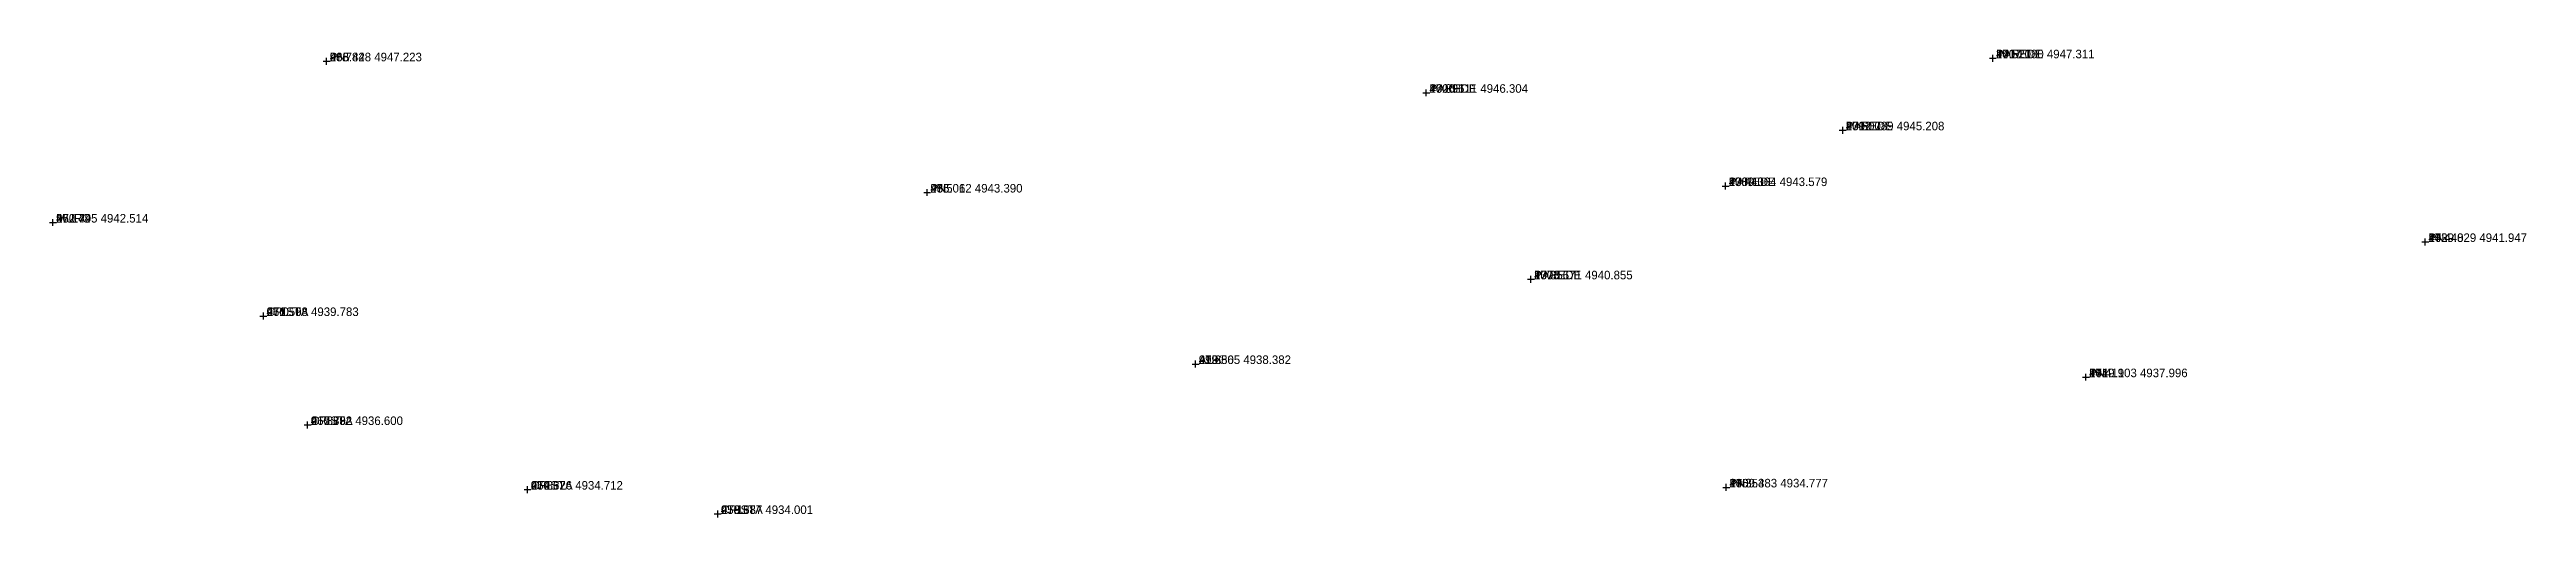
# Model space of a CAD drawing. Extents: x 955 to 1096, y 4914 to 5043.
# Drawn here: x 960.3 to 1032.8, y 4933.9 to 4947.6 of the extents above; entities that cross this region are included whole.
import ezdxf

# ---------------------------------------------------------------- set-up
doc = ezdxf.new("R2010")
doc.units = 0
doc.linetypes.add('1', pattern=[0])
doc.layers.get('0').update_dxf_attribs({"linetype": '1'})
doc.styles.add('STD', font='txt')

msp = doc.modelspace()

# ---------------------------------------------------------------- texts
at = {"layer": 'CO_ORDS', "color": 3, "style": 'STD'}
for s, p in [(' 968.448 4947.223', (968.4475, 4947.2233, 46.7815)), (' 1017.180 4947.311', (1017.1802, 4947.3114, 47.5197)), (' 1000.611 4946.304', (1000.6109, 4946.304, 47.3912)), (' 1012.789 4945.208', (1012.7889, 4945.2083, 47.5001)), (' 986.012 4943.390', (986.0125, 4943.3902, 47.5063)), (' 1009.364 4943.579', (1009.364, 4943.5792, 47.4403)), (' 960.445 4942.514', (960.4447, 4942.5137, 46.1794)), (' 1029.829 4941.947', (1029.8291, 4941.9467, 47.4397)), (' 1003.671 4940.855', (1003.6714, 4940.8551, 47.3554)), (' 966.598 4939.783', (966.5981, 4939.783, 47.056)), (' 993.865 4938.382', (993.8647, 4938.3816, 47.6499)), (' 1019.903 4937.996', (1019.9031, 4937.9963, 47.411)), (' 967.892 4936.600', (967.8924, 4936.6003, 46.8779)), (' 974.326 4934.712', (974.3256, 4934.7125, 46.8669)), (' 1009.383 4934.777', (1009.3835, 4934.7772, 47.3539)), (' 979.887 4934.001', (979.8865, 4934.0014, 47.1634))]:
    msp.add_text(s, height=0.25, dxfattribs=at).set_placement(p)
at = {"layer": 'CODE', "color": 3, "style": 'STD'}
for s, p in [(' PN', (968.4475, 4947.2233, 46.7815)), (' PAREDE', (1017.1802, 4947.3114, 47.5197)), (' PAREDE ', (1000.6109, 4946.304, 47.3912)), (' PAREDE', (1012.7889, 4945.2083, 47.5001)), (' PN', (986.0125, 4943.3902, 47.5063)), (' PAREDE', (1009.364, 4943.5792, 47.4403)), (' MURO', (960.4447, 4942.5137, 46.1794)), (' PN', (1029.8291, 4941.9467, 47.4397)), (' PAREDE', (1003.6714, 4940.8551, 47.3554)), (' CRISTA', (966.5981, 4939.783, 47.056)), (' AUX', (993.8647, 4938.3816, 47.6499)), (' PN', (1019.9031, 4937.9963, 47.411)), (' CRISTA', (967.8924, 4936.6003, 46.8779)), (' CRISTA', (974.3256, 4934.7125, 46.8669)), (' PN', (1009.3835, 4934.7772, 47.3539)), (' CRISTA', (979.8865, 4934.0014, 47.1634))]:
    msp.add_text(s, height=0.25, dxfattribs=at).set_placement(p)
at = {"layer": 'HEIGHT', "color": 3, "style": 'STD'}
for s, p in [(' 46.782', (968.4475, 4947.2233, 46.7815)), (' 47.520', (1017.1802, 4947.3114, 47.5197)), (' 47.391', (1000.6109, 4946.304, 47.3912)), (' 47.500', (1012.7889, 4945.2083, 47.5001)), (' 47.506', (986.0125, 4943.3902, 47.5063)), (' 47.440', (1009.364, 4943.5792, 47.4403)), (' 46.179', (960.4447, 4942.5137, 46.1794)), (' 47.440', (1029.8291, 4941.9467, 47.4397)), (' 47.355', (1003.6714, 4940.8551, 47.3554)), (' 47.056', (966.5981, 4939.783, 47.056)), (' 47.650', (993.8647, 4938.3816, 47.6499)), (' 47.411', (1019.9031, 4937.9963, 47.411)), (' 46.878', (967.8924, 4936.6003, 46.8779)), (' 46.867', (974.3256, 4934.7125, 46.8669)), (' 47.354', (1009.3835, 4934.7772, 47.3539)), (' 47.163', (979.8865, 4934.0014, 47.1634))]:
    msp.add_text(s, height=0.25, dxfattribs=at).set_placement(p)
at = {"layer": 'PT_ID', "color": 3, "style": 'STD'}
for s, p in [(' 286', (968.4475, 4947.2233, 46.7815)), (' 240', (1017.1802, 4947.3114, 47.5197)), (' 262', (1000.6109, 4946.304, 47.3912)), (' 239', (1012.7889, 4945.2083, 47.5001)), (' 265', (986.0125, 4943.3902, 47.5063)), (' 238', (1009.364, 4943.5792, 47.4403)), (' 272', (960.4447, 4942.5137, 46.1794)), (' 243', (1029.8291, 4941.9467, 47.4397)), (' 237', (1003.6714, 4940.8551, 47.3554)), (' 271', (966.5981, 4939.783, 47.056)), (' 219', (993.8647, 4938.3816, 47.6499)), (' 244', (1019.9031, 4937.9963, 47.411)), (' 260', (967.8924, 4936.6003, 46.8779)), (' 259', (974.3256, 4934.7125, 46.8669)), (' 245', (1009.3835, 4934.7772, 47.3539)), (' 258', (979.8865, 4934.0014, 47.1634))]:
    msp.add_text(s, height=0.25, dxfattribs=at).set_placement(p)

# ---------------------------------------------------------------- blocks, each defined once
blk = doc.blocks.new('CROSS')
at = {"color": 0}
for p, q in [((-50, 0), (50, 0)), ((0, -50), (0, 50))]:
    blk.add_line(p, q, dxfattribs=at)

# ---------------------------------------------------------------- block references
at = {"layer": 'POINT', "color": 2, "xscale": 0.002, "yscale": 0.002, "zscale": 0.002}
for p in [(968.4475, 4947.2233, 46.7815), (1017.1802, 4947.3114, 47.5197), (1000.6109, 4946.304, 47.3912), (1012.7889, 4945.2083, 47.5001), (986.0125, 4943.3902, 47.5063), (1009.364, 4943.5792, 47.4403), (960.4447, 4942.5137, 46.1794), (1029.8291, 4941.9467, 47.4397), (1003.6714, 4940.8551, 47.3554), (966.5981, 4939.783, 47.056), (993.8647, 4938.3816, 47.6499), (1019.9031, 4937.9963, 47.411), (967.8924, 4936.6003, 46.8779), (974.3256, 4934.7125, 46.8669), (1009.3835, 4934.7772, 47.3539), (979.8865, 4934.0014, 47.1634)]:
    msp.add_blockref('CROSS', p, dxfattribs=at)

msp.set_redraw_order([(e.dxf.handle, doc.entitydb.next_handle()) for e in msp.query("TEXT MTEXT ATTDEF DIMENSION ARC_DIMENSION")])  # texts and dimensions are drawn at this point

doc.saveas('drawing.dxf')
